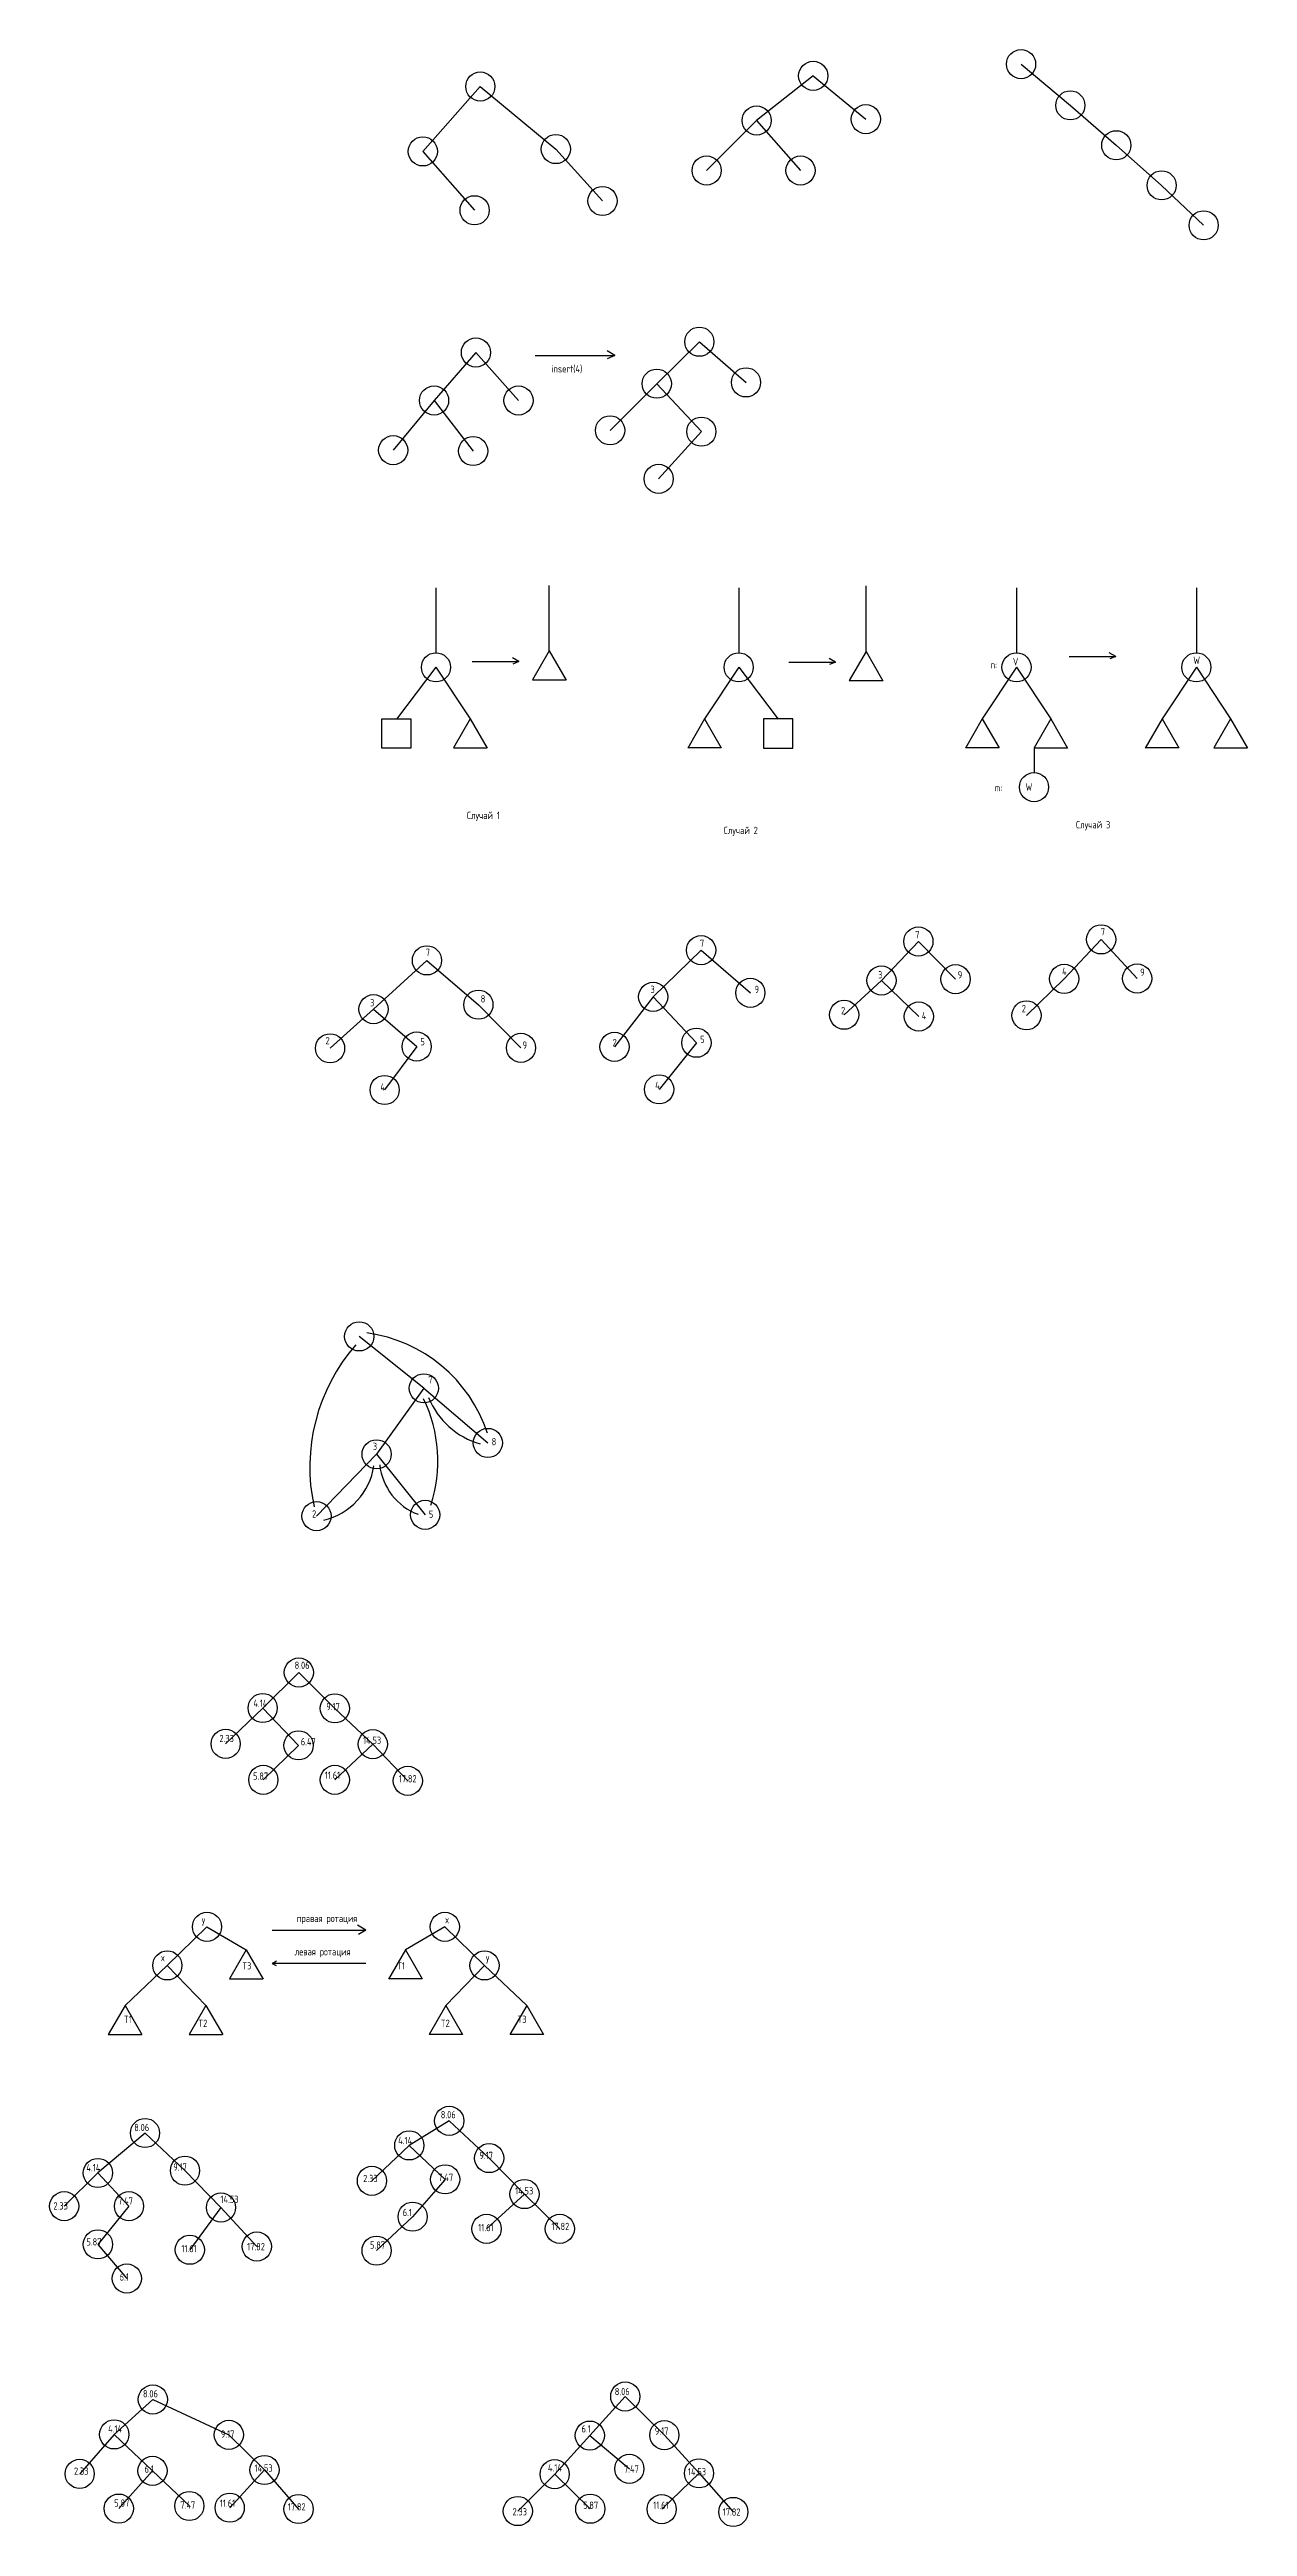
# Model space of a CAD drawing. Header units: millimetres. Extents: x -3721 to 5969, y -28524 to 702.
# Drawn here: x -3721 to 4492, y -28524 to -11528 of the extents above; entities that cross this region are included whole.
import ezdxf

# ---------------------------------------------------------------- set-up
doc = ezdxf.new("R2010")
doc.units = ezdxf.units.MM
doc.styles.add('ГОСТ 2.304', font='CS_Gost2304.shx')

msp = doc.modelspace()

# ---------------------------------------------------------------- texts
at = {"ltscale": 100, "style": 'ГОСТ 2.304'}
for s, p in [('insert(4)', (-279, -13744)), ('m:', (2759, -16619)), ('W', (2971, -16613)), ('Случай 1', (-860, -16808)), ('Случай 3', (3317, -16872)), ('Случай 2', (901, -16911)), ('7', (738, -17685)), ('7', (2214, -17626)), ('7', (3487, -17606)), ('7', (-1142, -17748)), ('4', (3221, -17878)), ('9', (3757, -17884)), ('3', (399, -18002)), ('9', (1113, -18002)), ('3', (1960, -17902)), ('9', (2506, -17902)), ('3', (-1524, -18093)), ('8', (-765, -18067)), ('2', (1706, -18148)), ('4', (2259, -18183)), ('2', (2945, -18134)), ('2', (-1829, -18353)), ('5', (-1179, -18361)), ('9', (-478, -18384)), ('2', (139, -18367)), ('5', (740, -18345)), ('4', (-1453, -18672)), ('4', (431, -18660)), ('7', (-1125, -20681)), ('8', (-690, -21105)), ('3', (-1505, -21138)), ('2', (-1921, -21601)), ('5', (-1121, -21603)), ('8.06', (-2041, -22639)), ('4.14', (-2324, -22900)), ('9.17', (-1824, -22923)), ('2.33', (-2557, -23142)), ('14.53', (-1572, -23154)), ('6.47', (-1999, -23164)), ('5.87', (-2326, -23400)), ('11.61', (-1834, -23394)), ('17.82', (-1327, -23418)), ('y', (-2680, -24385)), ('правая ротация', (-2026, -24376)), ('x', (-1010, -24385)), ('x', (-2959, -24645)), ('левая ротация', (-2041, -24605)), ('y', (-732, -24645)), ('T3', (-2400, -24702)), ('T1', (-1338, -24702)), ('T1', (-3212, -25069)), ('T2', (-2701, -25096)), ('T2', (-1039, -25096)), ('T3', (-513, -25069)), ('8.06', (-3141, -25811)), ('8.06', (-1039, -25723)), ('4.14', (-1331, -25900)), ('9.17', (-774, -26003)), ('4.14', (-3469, -26087)), ('9.17', (-2873, -26082)), ('2.33', (-1571, -26161)), ('7.47', (-1056, -26153)), ('2.33', (-3695, -26349)), ('7.47', (-3252, -26315)), ('14.53', (-2550, -26304)), ('14.53', (-529, -26246)), ('6.1', (-1300, -26394)), ('11.61', (-782, -26498)), ('17.82', (-280, -26490)), ('5.87', (-3469, -26596)), ('11.61', (-2818, -26642)), ('17.82', (-2367, -26629)), ('5.87', (-1524, -26618)), ('6.1', (-3241, -26837)), ('8.06', (-3081, -27638)), ('8.06', (154, -27623)), ('4.14', (-3320, -27879)), ('9.17', (-2547, -27914)), ('6.1', (-74, -27879)), ('9.17', (429, -27894)), ('2.33', (-3554, -28169)), ('6.1', (-3070, -28155)), ('14.53', (-2316, -28148)), ('4.14', (-304, -28146)), ('7.47', (217, -28154)), ('14.53', (656, -28173)), ('5.87', (-3278, -28388)), ('7.47', (-2825, -28401)), ('11.61', (-2554, -28389)), ('17.82', (-2088, -28414)), ('5.87', (-63, -28403)), ('11.61', (418, -28403)), ('2.33', (-547, -28448)), ('17.82', (894, -28450))]:
    msp.add_text(s, height=50, dxfattribs=at).set_placement(p)
at = {"ltscale": 100, "char_height": 50, "attachment_point": 1, "style": 'ГОСТ 2.304'}
for s, insert in [('n:', (2732, -15725)), ('V', (2884, -15703)), ('W', (4121, -15694))]:
    msp.add_mtext(s, dxfattribs=dict(at, insert=insert))

# ---------------------------------------------------------------- linework, layer by layer
at = {"ltscale": 100}
for p, q in [((1515, -11709), (1127, -12015)), ((1515, -11709), (1876, -12006)), ((2940, -11628), (3278, -11911)), ((-768, -11782), (-1162, -12227)), ((-768, -11782), (-250, -12211)), ((1127, -12015), (784, -12358)), ((1127, -12015), (1428, -12358)), ((3278, -11911), (3593, -12185)), ((-1162, -12227), (-807, -12631)), ((-250, -12211), (70, -12567)), ((3593, -12185), (3904, -12460)), ((3904, -12460), (4192, -12734)), ((734, -13533), (442, -13821)), ((734, -13533), (1054, -13812)), ((-798, -13607), (-1085, -13936)), ((-798, -13607), (-506, -13936)), ((-391, -13628), (154, -13628)), ((154, -13628), (103, -13596)), ((154, -13628), (103, -13650)), ((-1085, -13936), (-1365, -14277)), ((-1085, -13936), (-817, -14283)), ((442, -13821), (122, -14141)), ((442, -13821), (748, -14150)), ((748, -14150), (455, -14474)), ((-1072, -15222), (-1072, -15667)), ((-295, -15655), (-295, -15205)), ((1004, -15222), (1004, -15667)), ((1877, -15658), (1877, -15208)), ((2909, -15222), (2909, -15667)), ((4142, -15222), (4142, -15667)), ((-1072, -15767), (-1343, -16123)), ((-1072, -15767), (-838, -16121)), ((-824, -15728), (-504, -15728)), ((-504, -15728), (-548, -15703)), ((-504, -15728), (-545, -15745)), ((-295, -15655), (-410, -15854)), ((-295, -15655), (-180, -15855)), ((1004, -15767), (769, -16121)), ((1004, -15767), (1275, -16123)), ((1348, -15732), (1668, -15732)), ((1668, -15732), (1624, -15707)), ((1668, -15732), (1627, -15748)), ((1877, -15658), (1762, -15857)), ((1877, -15658), (1993, -15859)), ((2909, -15767), (2674, -16121)), ((2909, -15767), (3144, -16121)), ((3269, -15692), (3589, -15692)), ((3589, -15692), (3545, -15667)), ((3589, -15692), (3548, -15708)), ((4142, -15767), (3907, -16121)), ((4142, -15767), (4377, -16121)), ((-410, -15854), (-180, -15854)), ((1762, -15857), (1992, -15857)), ((-838, -16121), (-952, -16320)), ((-838, -16121), (-722, -16321)), ((769, -16121), (654, -16321)), ((769, -16121), (884, -16320)), ((2674, -16121), (2559, -16321)), ((2674, -16121), (2789, -16320)), ((3144, -16121), (3029, -16320)), ((3144, -16121), (3259, -16321)), ((3907, -16121), (3792, -16321)), ((3907, -16121), (4022, -16320)), ((4377, -16121), (4262, -16320)), ((4377, -16121), (4492, -16321)), ((-952, -16320), (-723, -16320)), ((884, -16320), (654, -16320)), ((2789, -16320), (2559, -16320)), ((3029, -16320), (3258, -16320)), ((3029, -16320), (3029, -16489)), ((4022, -16320), (3792, -16320)), ((4262, -16320), (4491, -16320)), ((2236, -17648), (1983, -17916)), ((2236, -17648), (2491, -17907)), ((3489, -17634), (3236, -17905)), ((3489, -17634), (3736, -17902)), ((-1134, -17778), (-1500, -18113)), ((-1134, -17778), (-781, -18082)), ((746, -17708), (417, -18028)), ((746, -17708), (1084, -18001)), ((1983, -17916), (1727, -18151)), ((1983, -17916), (2239, -18163)), ((3236, -17905), (2977, -18155)), ((-1500, -18113), (-1798, -18381)), ((-1500, -18113), (-1204, -18369)), ((-781, -18082), (-489, -18378)), ((417, -18028), (152, -18371)), ((417, -18028), (714, -18343)), ((714, -18343), (458, -18663)), ((-1204, -18369), (-1424, -18667)), ((-1155, -20714), (-1598, -20358)), ((-1155, -20714), (-1479, -21167)), ((-1155, -20714), (-716, -21089)), ((-1479, -21167), (-1891, -21591)), ((-1479, -21167), (-1146, -21582)), ((-2012, -22664), (-2260, -22908)), ((-2012, -22664), (-1765, -22910)), ((-2260, -22908), (-2514, -23154)), ((-2260, -22908), (-2014, -23164)), ((-1765, -22910), (-1505, -23156)), ((-2014, -23164), (-2256, -23401)), ((-1505, -23156), (-1765, -23401)), ((-1505, -23156), (-1265, -23407)), ((-2642, -24409), (-2914, -24674)), ((-2642, -24409), (-2373, -24568)), ((-2195, -24431), (-1553, -24431)), ((-1553, -24431), (-1609, -24397)), ((-1553, -24431), (-1604, -24461)), ((-1011, -24409), (-1281, -24568)), ((-1011, -24409), (-739, -24674)), ((-2373, -24568), (-2487, -24766)), ((-2373, -24568), (-2257, -24768)), ((-2195, -24661), (-2166, -24643)), ((-1281, -24568), (-1397, -24768)), ((-1281, -24568), (-1166, -24766)), ((-2914, -24674), (-3204, -24948)), ((-2914, -24674), (-2650, -24948)), ((-2487, -24766), (-2258, -24766)), ((-1553, -24661), (-2195, -24661)), ((-2195, -24661), (-2168, -24675)), ((-1166, -24766), (-1396, -24766)), ((-739, -24674), (-1004, -24948)), ((-739, -24674), (-449, -24948)), ((-3204, -24948), (-3319, -25147)), ((-3204, -24948), (-3088, -25149)), ((-2650, -24948), (-2764, -25147)), ((-2650, -24948), (-2534, -25149)), ((-1004, -24948), (-1119, -25149)), ((-1004, -24948), (-889, -25147)), ((-449, -24948), (-565, -25149)), ((-449, -24948), (-335, -25147)), ((-3319, -25147), (-3089, -25147)), ((-2764, -25147), (-2535, -25147)), ((-889, -25147), (-1118, -25147)), ((-335, -25147), (-564, -25147)), ((-3067, -25824), (-3390, -26098)), ((-3067, -25824), (-2793, -26082)), ((-981, -25740), (-1255, -25909)), ((-981, -25740), (-707, -25996)), ((-1255, -25909), (-1511, -26152)), ((-1255, -25909), (-1009, -26142)), ((-707, -25996), (-465, -26243)), ((-3390, -26098), (-3621, -26326)), ((-3390, -26098), (-3177, -26326)), ((-2793, -26082), (-2546, -26335)), ((-1009, -26142), (-1232, -26398)), ((-3177, -26326), (-3390, -26588)), ((-2546, -26335), (-2760, -26625)), ((-2546, -26335), (-2300, -26603)), ((-465, -26243), (-725, -26481)), ((-465, -26243), (-223, -26481)), ((-1232, -26398), (-1479, -26631)), ((-3390, -26588), (-3192, -26822)), ((-3013, -27652), (-3278, -27892)), ((-3013, -27652), (-2492, -27895)), ((226, -27632), (-17, -27900)), ((226, -27632), (494, -27897)), ((-3278, -27892), (-3515, -28163)), ((-3278, -27892), (-3016, -28142)), ((-2492, -27895), (-2248, -28136)), ((-17, -27900), (-258, -28165)), ((-17, -27900), (254, -28128)), ((494, -27897), (732, -28159)), ((-3016, -28142), (-3247, -28401)), ((-3016, -28142), (-2763, -28383)), ((-2248, -28136), (-2486, -28395)), ((-2248, -28136), (-2014, -28404)), ((-258, -28165), (-511, -28418)), ((-258, -28165), (-14, -28402)), ((732, -28159), (476, -28405)), ((732, -28159), (967, -28424))]:
    msp.add_line(p, q, dxfattribs=at)
for points in [[(-1444, -16121), (-1244, -16121), (-1244, -16321), (-1444, -16321)], [(1375, -16121), (1175, -16121), (1175, -16321), (1375, -16321)]]:
    msp.add_lwpolyline(points, close=True, dxfattribs=at)
for centre in [(2940, -11628), (-768, -11782), (1515, -11709), (3278, -11911), (1127, -12015), (1876, -12006), (-1162, -12227), (-250, -12211), (3593, -12185), (784, -12358), (1428, -12358), (3904, -12460), (-807, -12631), (70, -12567), (4192, -12734), (-798, -13607), (734, -13533), (442, -13821), (1054, -13812), (-1085, -13936), (-506, -13936), (122, -14141), (748, -14150), (-1365, -14277), (-817, -14283), (455, -14474), (-1072, -15767), (1004, -15767), (2909, -15767), (4142, -15767), (3029, -16589), (746, -17708), (2236, -17648), (3489, -17634), (-1134, -17778), (1983, -17916), (2491, -17907), (3236, -17905), (3736, -17902), (-1500, -18113), (-781, -18082), (417, -18028), (1084, -18001), (1727, -18151), (2239, -18163), (2977, -18155), (-1798, -18381), (-1204, -18369), (-489, -18378), (152, -18371), (714, -18343), (-1424, -18667), (458, -18663), (-1598, -20358), (-1155, -20714), (-1479, -21167), (-716, -21089), (-1891, -21591), (-1146, -21582), (-2012, -22664), (-2260, -22908), (-1765, -22910), (-2514, -23154), (-2014, -23164), (-1505, -23156), (-2256, -23401), (-1765, -23401), (-1265, -23407), (-2642, -24409), (-1011, -24409), (-2914, -24674), (-739, -24674), (-981, -25740), (-3067, -25824), (-1255, -25909), (-3390, -26098), (-2793, -26082), (-707, -25996), (-1511, -26152), (-1009, -26142), (-465, -26243), (-3621, -26326), (-3177, -26326), (-2546, -26335), (-1232, -26398), (-3390, -26588), (-2300, -26603), (-725, -26481), (-223, -26481), (-2760, -26625), (-1479, -26631), (-3192, -26822), (226, -27632), (-3013, -27652), (-3278, -27892), (-2492, -27895), (-17, -27900), (494, -27897), (-3016, -28142), (-2248, -28136), (254, -28128), (-3515, -28163), (-258, -28165), (732, -28159), (-3247, -28401), (-2763, -28383), (-2486, -28395), (-2014, -28404), (-511, -28418), (-14, -28402), (476, -28405), (967, -28424)]:
    msp.add_circle(centre, 100, dxfattribs=at)
for centre, radius, start, end in [((-1681, -21337), 1012, 18.0831, 82.3242), ((-657, -21256), 1280, 138.9503, 192.2231), ((-2043, -21213), 984, 342.0399, 25.7034), ((-621, -20575), 541, 202.0308, 254.038), ((-1052, -21196), 408, 186.1402, 249.6519), ((-1941, -21181), 448, 282.8614, 351.7352)]:
    msp.add_arc(centre, radius, start, end, dxfattribs=at)

msp.set_redraw_order([(e.dxf.handle, doc.entitydb.next_handle()) for e in msp.query("TEXT MTEXT ATTDEF DIMENSION ARC_DIMENSION")])  # texts and dimensions are drawn at this point

doc.saveas('drawing.dxf')
